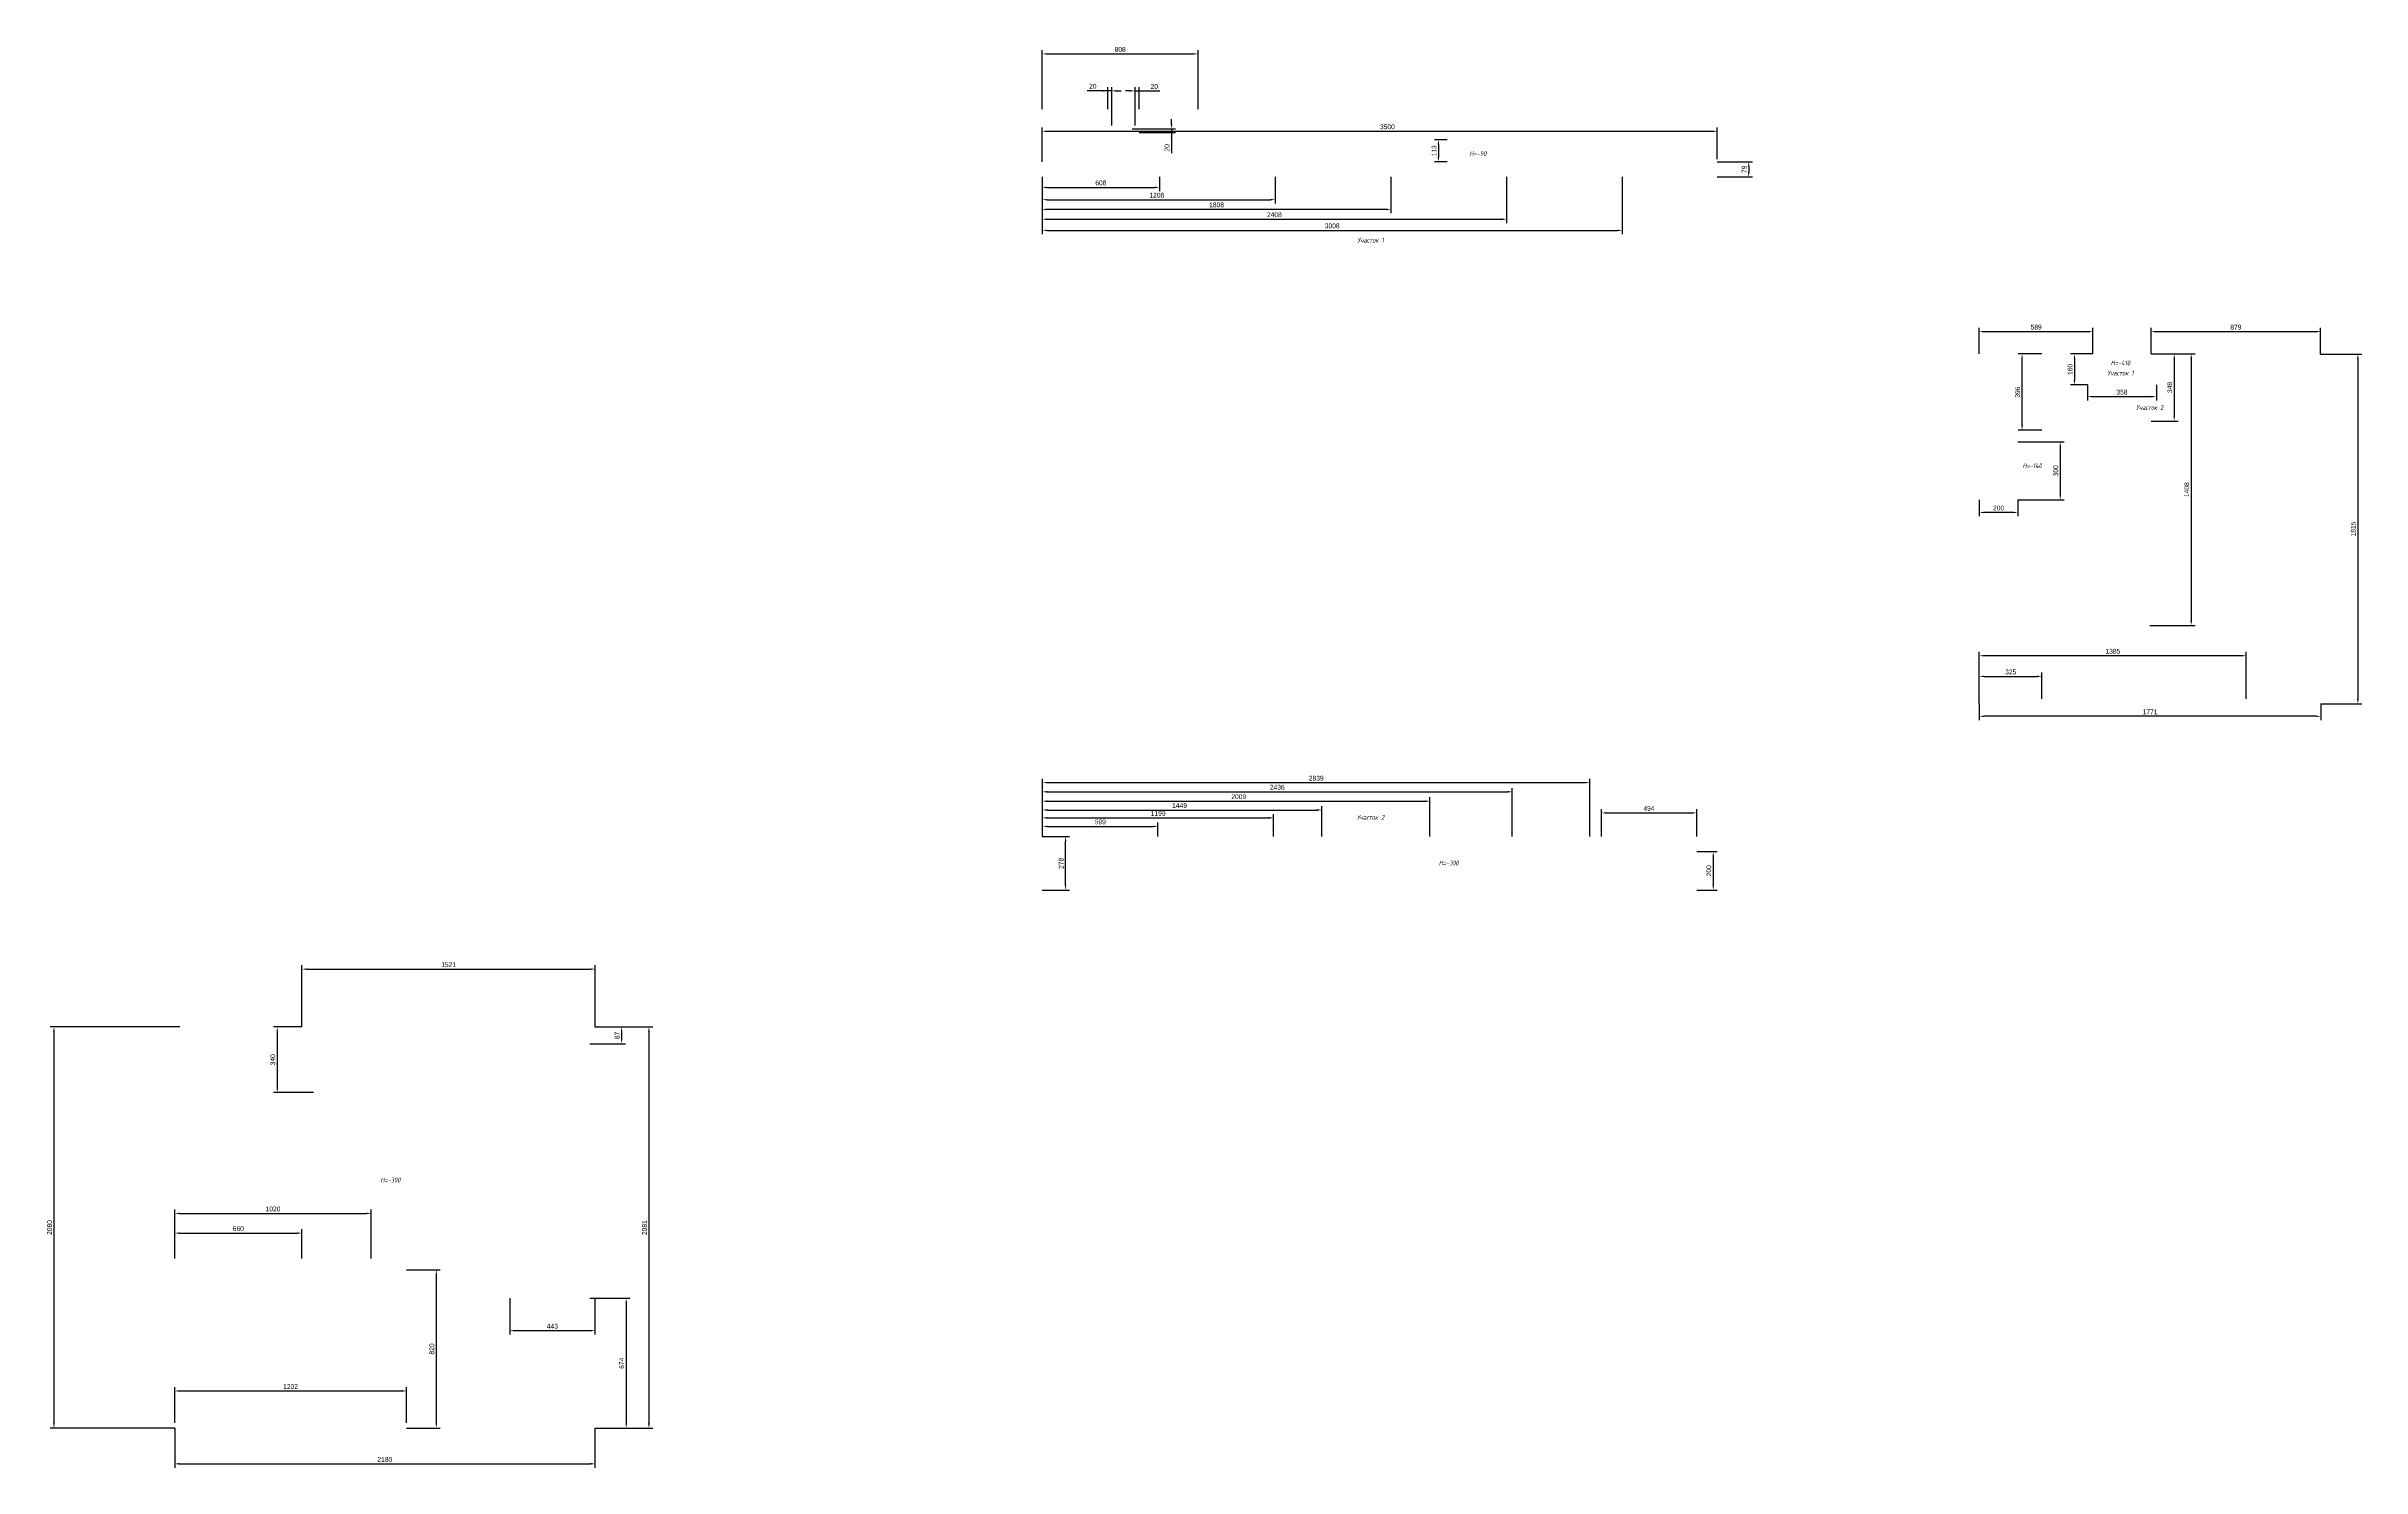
# Model space of a CAD drawing. Header units: millimetres. Extents: x -49629 to 4253, y -24660 to -10989.
# Drawn here: x -49629 to -37619, y -19876 to -12505 of the extents above; entities that cross this region are included whole.
import ezdxf
from ezdxf.enums import TextEntityAlignment as Align

# ---------------------------------------------------------------- set-up
doc = ezdxf.new("R2010")
doc.units = ezdxf.units.MM
doc.header["$PDMODE"] = 34
doc.header["$PDSIZE"] = 50
doc.layers.add('08 Размеры', color=7, linetype='Continuous')
doc.styles.get("Standard").update_dxf_attribs({"font": 'Ubuntu-R.ttf'})
doc.styles.add('ГОСТ-ISOCPEUR', font='isocpeui.ttf', dxfattribs={"width": 0.8})
doc.dimstyles.new('ISO-25', dxfattribs={"dimtxt": 2.5, "dimasz": 2.5, "dimexe": 1.25, "dimexo": 0.625, "dimtad": 1, "dimtxsty": 'Standard', "dimcen": 2.5, "dimadec": 0, "dimazin": 0, "dimtfac": 1, "dimtmove": 0, "dimatfit": 3, "dimfxl": 1, "dimarcsym": 0})

# ---------------------------------------------------------------- blocks, each defined once
blk = doc.blocks.new('*D618')
at = {"layer": '08 Размеры', "color": 0, "lineweight": -2}
for p, q in [((-48936, -17590), (-49609, -17590)), ((-49589, -17615), (-49589, -19645)), ((-48963, -19670), (-49609, -19670))]:
    blk.add_line(p, q, dxfattribs=at)
at = {"layer": '08 Размеры', "color": 0}
for points in [[(-49585, -17615), (-49594, -17615), (-49589, -17590)], [(-49594, -19645), (-49585, -19645), (-49589, -19670)]]:
    blk.add_solid(points, dxfattribs=at)
at = {"layer": 'Defpoints', "color": 0}
for p in [(-48936, -17590), (-49589, -19670), (-48963, -19670)]:
    blk.add_point(p, dxfattribs=at)
at = {"layer": '08 Размеры', "color": 0, "insert": (-49612, -18630), "char_height": 25, "attachment_point": 5, "rotation": 90}
blk.add_mtext('2080', dxfattribs=at)
blk = doc.blocks.new('*D619')
at = {"layer": '08 Размеры', "color": 0, "lineweight": -2}
for p, q in [((-48963, -19670), (-48963, -19876)), ((-46783, -19670), (-46783, -19876)), ((-48938, -19856), (-46808, -19856))]:
    blk.add_line(p, q, dxfattribs=at)
at = {"layer": '08 Размеры', "color": 0}
for points in [[(-48938, -19851), (-48938, -19860), (-48963, -19856)], [(-46808, -19860), (-46808, -19851), (-46783, -19856)]]:
    blk.add_solid(points, dxfattribs=at)
at = {"layer": 'Defpoints', "color": 0}
for p in [(-48963, -19670), (-46783, -19670), (-46783, -19856)]:
    blk.add_point(p, dxfattribs=at)
at = {"layer": '08 Размеры', "color": 0, "insert": (-47873, -19833), "char_height": 25, "attachment_point": 5}
blk.add_mtext('2180', dxfattribs=at)
blk = doc.blocks.new('*D620')
at = {"layer": '08 Размеры', "color": 0, "lineweight": -2}
for p, q in [((-46783, -17590), (-46483, -17590)), ((-46503, -17615), (-46503, -19646)), ((-46783, -19671), (-46483, -19671))]:
    blk.add_line(p, q, dxfattribs=at)
at = {"layer": '08 Размеры', "color": 0}
for points in [[(-46499, -17615), (-46508, -17615), (-46503, -17590)], [(-46508, -19646), (-46499, -19646), (-46503, -19671)]]:
    blk.add_solid(points, dxfattribs=at)
at = {"layer": 'Defpoints', "color": 0}
for p in [(-46783, -17590), (-46783, -19671), (-46503, -19671)]:
    blk.add_point(p, dxfattribs=at)
at = {"layer": '08 Размеры', "color": 0, "insert": (-46526, -18631), "char_height": 25, "attachment_point": 5, "rotation": 90}
blk.add_mtext('2081', dxfattribs=at)
blk = doc.blocks.new('*D621')
at = {"layer": '08 Размеры', "color": 0, "lineweight": -2}
for p, q in [((-48303, -17590), (-48303, -17270)), ((-48278, -17290), (-46807, -17290)), ((-46782, -17590), (-46782, -17270))]:
    blk.add_line(p, q, dxfattribs=at)
at = {"layer": '08 Размеры', "color": 0}
for points in [[(-48278, -17286), (-48278, -17294), (-48303, -17290)], [(-46807, -17294), (-46807, -17286), (-46782, -17290)]]:
    blk.add_solid(points, dxfattribs=at)
at = {"layer": 'Defpoints', "color": 0}
for p in [(-46782, -17290), (-48303, -17590), (-46782, -17590)]:
    blk.add_point(p, dxfattribs=at)
at = {"layer": '08 Размеры', "color": 0, "insert": (-47542, -17267), "char_height": 25, "attachment_point": 5}
blk.add_mtext('1521', dxfattribs=at)
blk = doc.blocks.new('*D625')
at = {"layer": '08 Размеры', "color": 0, "lineweight": -2}
for p, q in [((-48963, -19643), (-48963, -19458)), ((-47786, -19478), (-48938, -19478)), ((-47761, -19643), (-47761, -19458))]:
    blk.add_line(p, q, dxfattribs=at)
at = {"layer": '08 Размеры', "color": 0}
for points in [[(-48938, -19473), (-48938, -19482), (-48963, -19478)], [(-47786, -19482), (-47786, -19473), (-47761, -19478)]]:
    blk.add_solid(points, dxfattribs=at)
at = {"layer": 'Defpoints', "color": 0}
for p in [(-48963, -19478), (-48963, -19643), (-47761, -19643)]:
    blk.add_point(p, dxfattribs=at)
at = {"layer": '08 Размеры', "color": 0, "insert": (-48362, -19455), "char_height": 25, "attachment_point": 5}
blk.add_mtext('1202', dxfattribs=at)
blk = doc.blocks.new('*D626')
at = {"layer": '08 Размеры', "color": 0, "lineweight": -2}
for p, q in [((-47761, -18850), (-47586, -18850)), ((-47606, -18875), (-47606, -19645)), ((-47761, -19670), (-47586, -19670))]:
    blk.add_line(p, q, dxfattribs=at)
at = {"layer": '08 Размеры', "color": 0}
for points in [[(-47602, -18875), (-47610, -18875), (-47606, -18850)], [(-47610, -19645), (-47602, -19645), (-47606, -19670)]]:
    blk.add_solid(points, dxfattribs=at)
at = {"layer": 'Defpoints', "color": 0}
for p in [(-47761, -18850), (-47761, -19670), (-47606, -19670)]:
    blk.add_point(p, dxfattribs=at)
at = {"layer": '08 Размеры', "color": 0, "insert": (-47629, -19260), "char_height": 25, "attachment_point": 5, "rotation": 90}
blk.add_mtext('820', dxfattribs=at)
blk = doc.blocks.new('*D627')
at = {"layer": '08 Размеры', "color": 0, "lineweight": -2}
for p, q in [((-48963, -18790), (-48963, -18639)), ((-48938, -18659), (-48328, -18659)), ((-48303, -18790), (-48303, -18639))]:
    blk.add_line(p, q, dxfattribs=at)
at = {"layer": '08 Размеры', "color": 0}
for points in [[(-48938, -18655), (-48938, -18663), (-48963, -18659)], [(-48328, -18663), (-48328, -18655), (-48303, -18659)]]:
    blk.add_solid(points, dxfattribs=at)
at = {"layer": 'Defpoints', "color": 0}
for p in [(-48303, -18659), (-48963, -18790), (-48303, -18790)]:
    blk.add_point(p, dxfattribs=at)
at = {"layer": '08 Размеры', "color": 0, "insert": (-48633, -18636), "char_height": 25, "attachment_point": 5}
blk.add_mtext('660', dxfattribs=at)
blk = doc.blocks.new('*D628')
at = {"layer": '08 Размеры', "color": 0, "lineweight": -2}
for p, q in [((-48963, -18790), (-48963, -18537)), ((-48938, -18557), (-47968, -18557)), ((-47943, -18790), (-47943, -18537))]:
    blk.add_line(p, q, dxfattribs=at)
at = {"layer": '08 Размеры', "color": 0}
for points in [[(-48938, -18553), (-48938, -18561), (-48963, -18557)], [(-47968, -18561), (-47968, -18553), (-47943, -18557)]]:
    blk.add_solid(points, dxfattribs=at)
at = {"layer": 'Defpoints', "color": 0}
for p in [(-47943, -18557), (-48963, -18790), (-47943, -18790)]:
    blk.add_point(p, dxfattribs=at)
at = {"layer": '08 Размеры', "color": 0, "insert": (-48453, -18534), "char_height": 25, "attachment_point": 5}
blk.add_mtext('1020', dxfattribs=at)
blk = doc.blocks.new('*D629')
at = {"layer": '08 Размеры', "color": 0, "lineweight": -2}
for p, q in [((-48303, -17590), (-48451, -17590)), ((-48431, -17615), (-48431, -17905)), ((-48243, -17930), (-48451, -17930))]:
    blk.add_line(p, q, dxfattribs=at)
at = {"layer": '08 Размеры', "color": 0}
for points in [[(-48427, -17615), (-48435, -17615), (-48431, -17590)], [(-48435, -17905), (-48427, -17905), (-48431, -17930)]]:
    blk.add_solid(points, dxfattribs=at)
at = {"layer": 'Defpoints', "color": 0}
for p in [(-48303, -17590), (-48431, -17930), (-48243, -17930)]:
    blk.add_point(p, dxfattribs=at)
at = {"layer": '08 Размеры', "color": 0, "insert": (-48454, -17760), "char_height": 25, "attachment_point": 5, "rotation": 90}
blk.add_mtext('340', dxfattribs=at)
blk = doc.blocks.new('*D630')
at = {"layer": '08 Размеры', "color": 0, "lineweight": -2}
for p, q in [((-47225, -18997), (-47225, -19185)), ((-46783, -18997), (-46783, -19185)), ((-47200, -19165), (-46808, -19165))]:
    blk.add_line(p, q, dxfattribs=at)
at = {"layer": '08 Размеры', "color": 0}
for points in [[(-47200, -19161), (-47200, -19169), (-47225, -19165)], [(-46808, -19169), (-46808, -19161), (-46783, -19165)]]:
    blk.add_solid(points, dxfattribs=at)
at = {"layer": 'Defpoints', "color": 0}
for p in [(-47225, -18997), (-46783, -18997), (-46783, -19165)]:
    blk.add_point(p, dxfattribs=at)
at = {"layer": '08 Размеры', "color": 0, "insert": (-47004, -19142), "char_height": 25, "attachment_point": 5}
blk.add_mtext('443', dxfattribs=at)
blk = doc.blocks.new('*D631')
at = {"layer": '08 Размеры', "color": 0, "lineweight": -2}
for p, q in [((-46810, -18997), (-46601, -18997)), ((-46621, -19022), (-46621, -19646)), ((-46783, -19671), (-46601, -19671))]:
    blk.add_line(p, q, dxfattribs=at)
at = {"layer": '08 Размеры', "color": 0}
for points in [[(-46617, -19022), (-46625, -19022), (-46621, -18997)], [(-46625, -19646), (-46617, -19646), (-46621, -19671)]]:
    blk.add_solid(points, dxfattribs=at)
at = {"layer": 'Defpoints', "color": 0}
for p in [(-46810, -18997), (-46783, -19671), (-46621, -19671)]:
    blk.add_point(p, dxfattribs=at)
at = {"layer": '08 Размеры', "color": 0, "insert": (-46644, -19334), "char_height": 25, "attachment_point": 5, "rotation": 90}
blk.add_mtext('674', dxfattribs=at)
blk = doc.blocks.new('*D632')
at = {"layer": '08 Размеры', "color": 0, "lineweight": -2}
for p, q in [((-46783, -17590), (-46625, -17590)), ((-46645, -17615), (-46645, -17652)), ((-46810, -17677), (-46625, -17677))]:
    blk.add_line(p, q, dxfattribs=at)
at = {"layer": '08 Размеры', "color": 0}
for points in [[(-46641, -17615), (-46649, -17615), (-46645, -17590)], [(-46649, -17652), (-46641, -17652), (-46645, -17677)]]:
    blk.add_solid(points, dxfattribs=at)
at = {"layer": 'Defpoints', "color": 0}
for p in [(-46783, -17590), (-46810, -17677), (-46645, -17677)]:
    blk.add_point(p, dxfattribs=at)
at = {"layer": '08 Размеры', "color": 0, "insert": (-46668, -17634), "char_height": 25, "attachment_point": 5, "rotation": 90}
blk.add_mtext('87', dxfattribs=at)
blk = doc.blocks.new('*D734')
at = {"layer": '08 Размеры', "color": 0, "lineweight": -2}
for p, q in [((-44463, -13103), (-44463, -12925)), ((-44438, -12945), (-40988, -12945)), ((-40963, -13090), (-40963, -12925))]:
    blk.add_line(p, q, dxfattribs=at)
at = {"layer": '08 Размеры', "color": 0}
for points in [[(-44438, -12941), (-44438, -12950), (-44463, -12945)], [(-40988, -12950), (-40988, -12941), (-40963, -12945)]]:
    blk.add_solid(points, dxfattribs=at)
at = {"layer": 'Defpoints', "color": 0}
for p in [(-40963, -12945), (-44463, -13103), (-40963, -13090)]:
    blk.add_point(p, dxfattribs=at)
at = {"layer": '08 Размеры', "color": 0, "insert": (-42673, -12922), "char_height": 25, "attachment_point": 5}
blk.add_mtext('3500', dxfattribs=at)
blk = doc.blocks.new('*D735')
at = {"layer": '08 Размеры', "color": 0, "lineweight": -2}
for p, q in [((-42363, -12990), (-42428, -12990)), ((-42408, -13015), (-42408, -13078)), ((-42363, -13103), (-42428, -13103))]:
    blk.add_line(p, q, dxfattribs=at)
at = {"layer": '08 Размеры', "color": 0}
for points in [[(-42404, -13015), (-42413, -13015), (-42408, -12990)], [(-42413, -13078), (-42404, -13078), (-42408, -13103)]]:
    blk.add_solid(points, dxfattribs=at)
at = {"layer": 'Defpoints', "color": 0}
for p in [(-42363, -12990), (-42408, -13103), (-42363, -13103)]:
    blk.add_point(p, dxfattribs=at)
at = {"layer": '08 Размеры', "color": 0, "insert": (-42431, -13047), "char_height": 25, "attachment_point": 5, "rotation": 90}
blk.add_mtext('113', dxfattribs=at)
blk = doc.blocks.new('*D736')
at = {"layer": '08 Размеры', "color": 0, "lineweight": -2}
for p, q in [((-40963, -13103), (-40779, -13103)), ((-40963, -13182), (-40779, -13182)), ((-40799, -13128), (-40799, -13157))]:
    blk.add_line(p, q, dxfattribs=at)
at = {"layer": '08 Размеры', "color": 0}
for points in [[(-40795, -13128), (-40803, -13128), (-40799, -13103)], [(-40803, -13157), (-40795, -13157), (-40799, -13182)]]:
    blk.add_solid(points, dxfattribs=at)
at = {"layer": 'Defpoints', "color": 0}
for p in [(-40963, -13103), (-40963, -13182), (-40799, -13182)]:
    blk.add_point(p, dxfattribs=at)
at = {"layer": '08 Размеры', "color": 0, "insert": (-40822, -13142), "char_height": 25, "attachment_point": 5, "rotation": 90}
blk.add_mtext('79', dxfattribs=at)
blk = doc.blocks.new('*D737')
at = {"layer": '08 Размеры', "color": 0, "lineweight": -2}
for p, q in [((-44463, -13182), (-44463, -13256)), ((-43855, -13182), (-43855, -13256)), ((-44438, -13236), (-43880, -13236))]:
    blk.add_line(p, q, dxfattribs=at)
at = {"layer": '08 Размеры', "color": 0}
for points in [[(-44438, -13232), (-44438, -13241), (-44463, -13236)], [(-43880, -13241), (-43880, -13232), (-43855, -13236)]]:
    blk.add_solid(points, dxfattribs=at)
at = {"layer": 'Defpoints', "color": 0}
for p in [(-44463, -13182), (-43855, -13182), (-43855, -13236)]:
    blk.add_point(p, dxfattribs=at)
at = {"layer": '08 Размеры', "color": 0, "insert": (-44159, -13213), "char_height": 25, "attachment_point": 5}
blk.add_mtext('608', dxfattribs=at)
blk = doc.blocks.new('*D738')
at = {"layer": '08 Размеры', "color": 0, "lineweight": -2}
for p, q in [((-44463, -13182), (-44463, -13320)), ((-43255, -13182), (-43255, -13320)), ((-44438, -13300), (-43280, -13300))]:
    blk.add_line(p, q, dxfattribs=at)
at = {"layer": '08 Размеры', "color": 0}
for points in [[(-44438, -13296), (-44438, -13304), (-44463, -13300)], [(-43280, -13304), (-43280, -13296), (-43255, -13300)]]:
    blk.add_solid(points, dxfattribs=at)
at = {"layer": 'Defpoints', "color": 0}
for p in [(-44463, -13182), (-43255, -13182), (-43255, -13300)]:
    blk.add_point(p, dxfattribs=at)
at = {"layer": '08 Размеры', "color": 0, "insert": (-43869, -13277), "char_height": 25, "attachment_point": 5}
blk.add_mtext('1208', dxfattribs=at)
blk = doc.blocks.new('*D739')
at = {"layer": '08 Размеры', "color": 0, "lineweight": -2}
for p, q in [((-44463, -13182), (-44463, -13370)), ((-42655, -13182), (-42655, -13370)), ((-44438, -13350), (-42680, -13350))]:
    blk.add_line(p, q, dxfattribs=at)
at = {"layer": '08 Размеры', "color": 0}
for points in [[(-44438, -13346), (-44438, -13355), (-44463, -13350)], [(-42680, -13355), (-42680, -13346), (-42655, -13350)]]:
    blk.add_solid(points, dxfattribs=at)
at = {"layer": 'Defpoints', "color": 0}
for p in [(-44463, -13182), (-42655, -13182), (-42655, -13350)]:
    blk.add_point(p, dxfattribs=at)
at = {"layer": '08 Размеры', "color": 0, "insert": (-43559, -13327), "char_height": 25, "attachment_point": 5}
blk.add_mtext('1808', dxfattribs=at)
blk = doc.blocks.new('*D740')
at = {"layer": '08 Размеры', "color": 0, "lineweight": -2}
for p, q in [((-44463, -13182), (-44463, -13421)), ((-42055, -13182), (-42055, -13421)), ((-44438, -13401), (-42080, -13401))]:
    blk.add_line(p, q, dxfattribs=at)
at = {"layer": '08 Размеры', "color": 0}
for points in [[(-44438, -13397), (-44438, -13406), (-44463, -13401)], [(-42080, -13406), (-42080, -13397), (-42055, -13401)]]:
    blk.add_solid(points, dxfattribs=at)
at = {"layer": 'Defpoints', "color": 0}
for p in [(-44463, -13182), (-42055, -13182), (-42055, -13401)]:
    blk.add_point(p, dxfattribs=at)
at = {"layer": '08 Размеры', "color": 0, "insert": (-43259, -13378), "char_height": 25, "attachment_point": 5}
blk.add_mtext('2408', dxfattribs=at)
blk = doc.blocks.new('*D741')
at = {"layer": '08 Размеры', "color": 0, "lineweight": -2}
for p, q in [((-44463, -13182), (-44463, -13479)), ((-41455, -13182), (-41455, -13479)), ((-44438, -13459), (-41480, -13459))]:
    blk.add_line(p, q, dxfattribs=at)
at = {"layer": '08 Размеры', "color": 0}
for points in [[(-44438, -13455), (-44438, -13463), (-44463, -13459)], [(-41480, -13463), (-41480, -13455), (-41455, -13459)]]:
    blk.add_solid(points, dxfattribs=at)
at = {"layer": 'Defpoints', "color": 0}
for p in [(-44463, -13182), (-41455, -13182), (-41455, -13459)]:
    blk.add_point(p, dxfattribs=at)
at = {"layer": '08 Размеры', "color": 0, "insert": (-42959, -13436), "char_height": 25, "attachment_point": 5}
blk.add_mtext('3008', dxfattribs=at)
blk = doc.blocks.new('*D742')
at = {"layer": '08 Размеры', "color": 0, "lineweight": -2}
for p, q in [((-44463, -16603), (-44322, -16603)), ((-44342, -16855), (-44342, -16628)), ((-44463, -16880), (-44322, -16880))]:
    blk.add_line(p, q, dxfattribs=at)
at = {"layer": '08 Размеры', "color": 0}
for points in [[(-44338, -16628), (-44346, -16628), (-44342, -16603)], [(-44346, -16855), (-44338, -16855), (-44342, -16880)]]:
    blk.add_solid(points, dxfattribs=at)
at = {"layer": 'Defpoints', "color": 0}
for p in [(-44463, -16603), (-44342, -16603), (-44463, -16880)]:
    blk.add_point(p, dxfattribs=at)
at = {"layer": '08 Размеры', "color": 0, "insert": (-44365, -16742), "char_height": 25, "attachment_point": 5, "rotation": 90}
blk.add_mtext('278', dxfattribs=at)
blk = doc.blocks.new('*D743')
at = {"layer": '08 Размеры', "color": 0, "lineweight": -2}
for p, q in [((-44462, -16603), (-44462, -16530)), ((-44437, -16550), (-43888, -16550)), ((-43863, -16603), (-43863, -16530))]:
    blk.add_line(p, q, dxfattribs=at)
at = {"layer": '08 Размеры', "color": 0}
for points in [[(-44437, -16546), (-44437, -16554), (-44462, -16550)], [(-43888, -16554), (-43888, -16546), (-43863, -16550)]]:
    blk.add_solid(points, dxfattribs=at)
at = {"layer": 'Defpoints', "color": 0}
for p in [(-43863, -16550), (-44462, -16603), (-43863, -16603)]:
    blk.add_point(p, dxfattribs=at)
at = {"layer": '08 Размеры', "color": 0, "insert": (-44162, -16527), "char_height": 25, "attachment_point": 5}
blk.add_mtext('599', dxfattribs=at)
blk = doc.blocks.new('*D744')
at = {"layer": '08 Размеры', "color": 0, "lineweight": -2}
for p, q in [((-44462, -16603), (-44462, -16486)), ((-44437, -16506), (-43288, -16506)), ((-43263, -16603), (-43263, -16486))]:
    blk.add_line(p, q, dxfattribs=at)
at = {"layer": '08 Размеры', "color": 0}
for points in [[(-44437, -16501), (-44437, -16510), (-44462, -16506)], [(-43288, -16510), (-43288, -16501), (-43263, -16506)]]:
    blk.add_solid(points, dxfattribs=at)
at = {"layer": 'Defpoints', "color": 0}
for p in [(-43263, -16506), (-44462, -16603), (-43263, -16603)]:
    blk.add_point(p, dxfattribs=at)
at = {"layer": '08 Размеры', "color": 0, "insert": (-43862, -16483), "char_height": 25, "attachment_point": 5}
blk.add_mtext('1199', dxfattribs=at)
blk = doc.blocks.new('*D745')
at = {"layer": '08 Размеры', "color": 0, "lineweight": -2}
for p, q in [((-44462, -16603), (-44462, -16445)), ((-43013, -16603), (-43013, -16445)), ((-44437, -16465), (-43038, -16465))]:
    blk.add_line(p, q, dxfattribs=at)
at = {"layer": '08 Размеры', "color": 0}
for points in [[(-44437, -16460), (-44437, -16469), (-44462, -16465)], [(-43038, -16469), (-43038, -16460), (-43013, -16465)]]:
    blk.add_solid(points, dxfattribs=at)
at = {"layer": 'Defpoints', "color": 0}
for p in [(-43013, -16465), (-44462, -16603), (-43013, -16603)]:
    blk.add_point(p, dxfattribs=at)
at = {"layer": '08 Размеры', "color": 0, "insert": (-43751, -16442), "char_height": 25, "attachment_point": 5}
blk.add_mtext('1449', dxfattribs=at)
blk = doc.blocks.new('*D746')
at = {"layer": '08 Размеры', "color": 0, "lineweight": -2}
for p, q in [((-44462, -16603), (-44462, -16399)), ((-44437, -16419), (-42478, -16419)), ((-42453, -16603), (-42453, -16399))]:
    blk.add_line(p, q, dxfattribs=at)
at = {"layer": '08 Размеры', "color": 0}
for points in [[(-44437, -16415), (-44437, -16424), (-44462, -16419)], [(-42478, -16424), (-42478, -16415), (-42453, -16419)]]:
    blk.add_solid(points, dxfattribs=at)
at = {"layer": 'Defpoints', "color": 0}
for p in [(-42453, -16419), (-44462, -16603), (-42453, -16603)]:
    blk.add_point(p, dxfattribs=at)
at = {"layer": '08 Размеры', "color": 0, "insert": (-43444, -16396), "char_height": 25, "attachment_point": 5}
blk.add_mtext('2009', dxfattribs=at)
blk = doc.blocks.new('*D747')
at = {"layer": '08 Размеры', "color": 0, "lineweight": -2}
for p, q in [((-44462, -16603), (-44462, -16351)), ((-44437, -16371), (-42051, -16371)), ((-42026, -16603), (-42026, -16351))]:
    blk.add_line(p, q, dxfattribs=at)
at = {"layer": '08 Размеры', "color": 0}
for points in [[(-44437, -16366), (-44437, -16375), (-44462, -16371)], [(-42051, -16375), (-42051, -16366), (-42026, -16371)]]:
    blk.add_solid(points, dxfattribs=at)
at = {"layer": 'Defpoints', "color": 0}
for p in [(-42026, -16371), (-44462, -16603), (-42026, -16603)]:
    blk.add_point(p, dxfattribs=at)
at = {"layer": '08 Размеры', "color": 0, "insert": (-43244, -16347), "char_height": 25, "attachment_point": 5}
blk.add_mtext('2436', dxfattribs=at)
blk = doc.blocks.new('*D748')
at = {"layer": '08 Размеры', "color": 0, "lineweight": -2}
for p, q in [((-44462, -16603), (-44462, -16303)), ((-44437, -16323), (-41648, -16323)), ((-41623, -16603), (-41623, -16303))]:
    blk.add_line(p, q, dxfattribs=at)
at = {"layer": '08 Размеры', "color": 0}
for points in [[(-44437, -16319), (-44437, -16327), (-44462, -16323)], [(-41648, -16327), (-41648, -16319), (-41623, -16323)]]:
    blk.add_solid(points, dxfattribs=at)
at = {"layer": 'Defpoints', "color": 0}
for p in [(-41623, -16323), (-44462, -16603), (-41623, -16603)]:
    blk.add_point(p, dxfattribs=at)
at = {"layer": '08 Размеры', "color": 0, "insert": (-43042, -16300), "char_height": 25, "attachment_point": 5}
blk.add_mtext('2839', dxfattribs=at)
blk = doc.blocks.new('*D773')
at = {"layer": '08 Размеры', "color": 0, "lineweight": -2}
for p, q in [((-39603, -14100), (-39603, -13964)), ((-39578, -13984), (-39039, -13984)), ((-39014, -14100), (-39014, -13964))]:
    blk.add_line(p, q, dxfattribs=at)
at = {"layer": '08 Размеры', "color": 0}
for points in [[(-39578, -13980), (-39578, -13989), (-39603, -13984)], [(-39039, -13989), (-39039, -13980), (-39014, -13984)]]:
    blk.add_solid(points, dxfattribs=at)
at = {"layer": 'Defpoints', "color": 0}
for p in [(-39014, -13984), (-39603, -14100), (-39014, -14100)]:
    blk.add_point(p, dxfattribs=at)
at = {"layer": '08 Размеры', "color": 0, "insert": (-39308, -13961), "char_height": 25, "attachment_point": 5}
blk.add_mtext('589', dxfattribs=at)
blk = doc.blocks.new('*D774')
at = {"layer": '08 Размеры', "color": 0, "lineweight": -2}
for p, q in [((-39014, -14100), (-39129, -14100)), ((-39109, -14125), (-39109, -14235)), ((-39041, -14260), (-39129, -14260))]:
    blk.add_line(p, q, dxfattribs=at)
at = {"layer": '08 Размеры', "color": 0}
for points in [[(-39105, -14125), (-39113, -14125), (-39109, -14100)], [(-39113, -14235), (-39105, -14235), (-39109, -14260)]]:
    blk.add_solid(points, dxfattribs=at)
at = {"layer": 'Defpoints', "color": 0}
for p in [(-39014, -14100), (-39109, -14260), (-39041, -14260)]:
    blk.add_point(p, dxfattribs=at)
at = {"layer": '08 Размеры', "color": 0, "insert": (-39132, -14180), "char_height": 25, "attachment_point": 5, "rotation": 90}
blk.add_mtext('160', dxfattribs=at)
blk = doc.blocks.new('*D775')
at = {"layer": '08 Размеры', "color": 0, "lineweight": -2}
for p, q in [((-39042, -14260), (-39042, -14341)), ((-38684, -14260), (-38684, -14341)), ((-39017, -14321), (-38709, -14321))]:
    blk.add_line(p, q, dxfattribs=at)
at = {"layer": '08 Размеры', "color": 0}
for points in [[(-39017, -14317), (-39017, -14325), (-39042, -14321)], [(-38709, -14325), (-38709, -14317), (-38684, -14321)]]:
    blk.add_solid(points, dxfattribs=at)
at = {"layer": 'Defpoints', "color": 0}
for p in [(-39042, -14260), (-38684, -14260), (-38684, -14321)]:
    blk.add_point(p, dxfattribs=at)
at = {"layer": '08 Размеры', "color": 0, "insert": (-38863, -14298), "char_height": 25, "attachment_point": 5}
blk.add_mtext('358', dxfattribs=at)
blk = doc.blocks.new('*D776')
at = {"layer": '08 Размеры', "color": 0, "lineweight": -2}
for p, q in [((-38711, -14100), (-38711, -13964)), ((-38686, -13984), (-37858, -13984)), ((-37833, -14101), (-37833, -13964))]:
    blk.add_line(p, q, dxfattribs=at)
at = {"layer": '08 Размеры', "color": 0}
for points in [[(-38686, -13980), (-38686, -13989), (-38711, -13984)], [(-37858, -13989), (-37858, -13980), (-37833, -13984)]]:
    blk.add_solid(points, dxfattribs=at)
at = {"layer": 'Defpoints', "color": 0}
for p in [(-37833, -13984), (-38711, -14100), (-37833, -14101)]:
    blk.add_point(p, dxfattribs=at)
at = {"layer": '08 Размеры', "color": 0, "insert": (-38272, -13961), "char_height": 25, "attachment_point": 5}
blk.add_mtext('879', dxfattribs=at)
blk = doc.blocks.new('*D777')
at = {"layer": '08 Размеры', "color": 0, "lineweight": -2}
for p, q in [((-37833, -14101), (-37619, -14101)), ((-37639, -14126), (-37639, -15890)), ((-37833, -15915), (-37619, -15915))]:
    blk.add_line(p, q, dxfattribs=at)
at = {"layer": '08 Размеры', "color": 0}
for points in [[(-37635, -14126), (-37644, -14126), (-37639, -14101)], [(-37644, -15890), (-37635, -15890), (-37639, -15915)]]:
    blk.add_solid(points, dxfattribs=at)
at = {"layer": 'Defpoints', "color": 0}
for p in [(-37833, -14101), (-37833, -15915), (-37639, -15915)]:
    blk.add_point(p, dxfattribs=at)
at = {"layer": '08 Размеры', "color": 0, "insert": (-37663, -15008), "char_height": 25, "attachment_point": 5, "rotation": 90}
blk.add_mtext('1815', dxfattribs=at)
blk = doc.blocks.new('*D778')
at = {"layer": '08 Размеры', "color": 0, "lineweight": -2}
for p, q in [((-39603, -15915), (-39603, -15999)), ((-37832, -15915), (-37832, -15999)), ((-37857, -15979), (-39578, -15979))]:
    blk.add_line(p, q, dxfattribs=at)
at = {"layer": '08 Размеры', "color": 0}
for points in [[(-39578, -15975), (-39578, -15983), (-39603, -15979)], [(-37857, -15983), (-37857, -15975), (-37832, -15979)]]:
    blk.add_solid(points, dxfattribs=at)
at = {"layer": 'Defpoints', "color": 0}
for p in [(-39603, -15915), (-37832, -15915), (-39603, -15979)]:
    blk.add_point(p, dxfattribs=at)
at = {"layer": '08 Размеры', "color": 0, "insert": (-38717, -15956), "char_height": 25, "attachment_point": 5}
blk.add_mtext('1771', dxfattribs=at)
blk = doc.blocks.new('*D779')
at = {"layer": '08 Размеры', "color": 0, "lineweight": -2}
for p, q in [((-39603, -15915), (-39603, -15752)), ((-39578, -15772), (-39303, -15772)), ((-39278, -15888), (-39278, -15752))]:
    blk.add_line(p, q, dxfattribs=at)
at = {"layer": '08 Размеры', "color": 0}
for points in [[(-39578, -15768), (-39578, -15776), (-39603, -15772)], [(-39303, -15776), (-39303, -15768), (-39278, -15772)]]:
    blk.add_solid(points, dxfattribs=at)
at = {"layer": 'Defpoints', "color": 0}
for p in [(-39278, -15772), (-39603, -15915), (-39278, -15888)]:
    blk.add_point(p, dxfattribs=at)
at = {"layer": '08 Размеры', "color": 0, "insert": (-39440, -15749), "char_height": 25, "attachment_point": 5}
blk.add_mtext('325', dxfattribs=at)
blk = doc.blocks.new('*D780')
at = {"layer": '08 Размеры', "color": 0, "lineweight": -2}
for p, q in [((-39603, -15915), (-39603, -15645)), ((-38243, -15665), (-39578, -15665)), ((-38218, -15888), (-38218, -15645))]:
    blk.add_line(p, q, dxfattribs=at)
at = {"layer": '08 Размеры', "color": 0}
for points in [[(-39578, -15661), (-39578, -15669), (-39603, -15665)], [(-38243, -15669), (-38243, -15661), (-38218, -15665)]]:
    blk.add_solid(points, dxfattribs=at)
at = {"layer": 'Defpoints', "color": 0}
for p in [(-39603, -15665), (-39603, -15915), (-38218, -15888)]:
    blk.add_point(p, dxfattribs=at)
at = {"layer": '08 Размеры', "color": 0, "insert": (-38910, -15642), "char_height": 25, "attachment_point": 5}
blk.add_mtext('1385', dxfattribs=at)
blk = doc.blocks.new('*D781')
at = {"layer": '08 Размеры', "color": 0, "lineweight": -2}
for p, q in [((-38711, -14100), (-38572, -14100)), ((-38592, -14125), (-38592, -14423)), ((-38711, -14448), (-38572, -14448))]:
    blk.add_line(p, q, dxfattribs=at)
at = {"layer": '08 Размеры', "color": 0}
for points in [[(-38588, -14125), (-38596, -14125), (-38592, -14100)], [(-38596, -14423), (-38588, -14423), (-38592, -14448)]]:
    blk.add_solid(points, dxfattribs=at)
at = {"layer": 'Defpoints', "color": 0}
for p in [(-38711, -14100), (-38711, -14448), (-38592, -14448)]:
    blk.add_point(p, dxfattribs=at)
at = {"layer": '08 Размеры', "color": 0, "insert": (-38615, -14274), "char_height": 25, "attachment_point": 5, "rotation": 90}
blk.add_mtext('348', dxfattribs=at)
blk = doc.blocks.new('*D782')
at = {"layer": '08 Размеры', "color": 0, "lineweight": -2}
for p, q in [((-38711, -14100), (-38484, -14100)), ((-38504, -14125), (-38504, -15483)), ((-38718, -15508), (-38484, -15508))]:
    blk.add_line(p, q, dxfattribs=at)
at = {"layer": '08 Размеры', "color": 0}
for points in [[(-38499, -14125), (-38508, -14125), (-38504, -14100)], [(-38508, -15483), (-38499, -15483), (-38504, -15508)]]:
    blk.add_solid(points, dxfattribs=at)
at = {"layer": 'Defpoints', "color": 0}
for p in [(-38711, -14100), (-38718, -15508), (-38504, -15508)]:
    blk.add_point(p, dxfattribs=at)
at = {"layer": '08 Размеры', "color": 0, "insert": (-38527, -14804), "char_height": 25, "attachment_point": 5, "rotation": 90}
blk.add_mtext('1408', dxfattribs=at)
blk = doc.blocks.new('*D799')
at = {"layer": '08 Размеры', "color": 0, "lineweight": -2}
for p, q in [((-41068, -16680), (-40963, -16680)), ((-40983, -16705), (-40983, -16855)), ((-41068, -16880), (-40963, -16880))]:
    blk.add_line(p, q, dxfattribs=at)
at = {"layer": '08 Размеры', "color": 0}
for points in [[(-40979, -16705), (-40987, -16705), (-40983, -16680)], [(-40987, -16855), (-40979, -16855), (-40983, -16880)]]:
    blk.add_solid(points, dxfattribs=at)
at = {"layer": 'Defpoints', "color": 0}
for p in [(-41068, -16680), (-41068, -16880), (-40983, -16880)]:
    blk.add_point(p, dxfattribs=at)
at = {"layer": '08 Размеры', "color": 0, "insert": (-41006, -16780), "char_height": 25, "attachment_point": 5, "rotation": 90}
blk.add_mtext('200', dxfattribs=at)
blk = doc.blocks.new('*D800')
at = {"layer": '08 Размеры', "color": 0, "lineweight": -2}
for p, q in [((-44123, -12830), (-44123, -12716)), ((-44103, -12916), (-44103, -12716)), ((-44103, -12736), (-44230, -12736)), ((-44103, -12736), (-44123, -12736)), ((-44078, -12736), (-44053, -12736))]:
    blk.add_line(p, q, dxfattribs=at)
at = {"layer": '08 Размеры', "color": 0}
for points in [[(-44148, -12740), (-44148, -12731), (-44123, -12736)], [(-44078, -12731), (-44078, -12740), (-44103, -12736)]]:
    blk.add_solid(points, dxfattribs=at)
at = {"layer": 'Defpoints', "color": 0}
for p in [(-44123, -12736), (-44123, -12830), (-44103, -12916)]:
    blk.add_point(p, dxfattribs=at)
at = {"layer": '08 Размеры', "color": 0, "insert": (-44201, -12712), "char_height": 25, "attachment_point": 5}
blk.add_mtext('20', dxfattribs=at)
blk = doc.blocks.new('*D801')
at = {"layer": '08 Размеры', "color": 0, "lineweight": -2}
for p, q in [((-43981, -12916), (-43981, -12716)), ((-43961, -12830), (-43961, -12716)), ((-44006, -12736), (-44031, -12736)), ((-43981, -12736), (-43854, -12736)), ((-43981, -12736), (-43961, -12736))]:
    blk.add_line(p, q, dxfattribs=at)
at = {"layer": '08 Размеры', "color": 0}
for points in [[(-44006, -12740), (-44006, -12732), (-43981, -12736)], [(-43936, -12732), (-43936, -12740), (-43961, -12736)]]:
    blk.add_solid(points, dxfattribs=at)
at = {"layer": 'Defpoints', "color": 0}
for p in [(-43961, -12736), (-43961, -12830), (-43981, -12916)]:
    blk.add_point(p, dxfattribs=at)
at = {"layer": '08 Размеры', "color": 0, "insert": (-43882, -12713), "char_height": 25, "attachment_point": 5}
blk.add_mtext('20', dxfattribs=at)
blk = doc.blocks.new('*D802')
at = {"layer": '08 Размеры', "color": 0, "lineweight": -2}
for p, q in [((-43997, -12932), (-43772, -12932)), ((-43961, -12952), (-43772, -12952)), ((-43792, -12907), (-43792, -12882)), ((-43792, -12932), (-43792, -13059)), ((-43792, -12932), (-43792, -12952))]:
    blk.add_line(p, q, dxfattribs=at)
at = {"layer": '08 Размеры', "color": 0}
for points in [[(-43797, -12907), (-43788, -12907), (-43792, -12932)], [(-43788, -12977), (-43797, -12977), (-43792, -12952)]]:
    blk.add_solid(points, dxfattribs=at)
at = {"layer": 'Defpoints', "color": 0}
for p in [(-43997, -12932), (-43961, -12952), (-43792, -12952)]:
    blk.add_point(p, dxfattribs=at)
at = {"layer": '08 Размеры', "color": 0, "insert": (-43816, -13031), "char_height": 25, "attachment_point": 5, "rotation": 90}
blk.add_mtext('20', dxfattribs=at)
blk = doc.blocks.new('*D803')
at = {"layer": '08 Размеры', "color": 0, "lineweight": -2}
for p, q in [((-39278, -14100), (-39401, -14100)), ((-39381, -14471), (-39381, -14125)), ((-39278, -14496), (-39401, -14496))]:
    blk.add_line(p, q, dxfattribs=at)
at = {"layer": '08 Размеры', "color": 0}
for points in [[(-39377, -14125), (-39385, -14125), (-39381, -14100)], [(-39385, -14471), (-39377, -14471), (-39381, -14496)]]:
    blk.add_solid(points, dxfattribs=at)
at = {"layer": 'Defpoints', "color": 0}
for p in [(-39381, -14100), (-39278, -14100), (-39278, -14496)]:
    blk.add_point(p, dxfattribs=at)
at = {"layer": '08 Размеры', "color": 0, "insert": (-39404, -14298), "char_height": 25, "attachment_point": 5, "rotation": 90}
blk.add_mtext('396', dxfattribs=at)
blk = doc.blocks.new('*D804')
at = {"layer": '08 Размеры', "color": 0, "lineweight": -2}
for p, q in [((-39403, -14556), (-39163, -14556)), ((-39183, -14581), (-39183, -14831)), ((-39403, -14856), (-39163, -14856))]:
    blk.add_line(p, q, dxfattribs=at)
at = {"layer": '08 Размеры', "color": 0}
for points in [[(-39179, -14581), (-39187, -14581), (-39183, -14556)], [(-39187, -14831), (-39179, -14831), (-39183, -14856)]]:
    blk.add_solid(points, dxfattribs=at)
at = {"layer": 'Defpoints', "color": 0}
for p in [(-39403, -14556), (-39403, -14856), (-39183, -14856)]:
    blk.add_point(p, dxfattribs=at)
at = {"layer": '08 Размеры', "color": 0, "insert": (-39206, -14706), "char_height": 25, "attachment_point": 5, "rotation": 90}
blk.add_mtext('300', dxfattribs=at)
blk = doc.blocks.new('*D805')
at = {"layer": '08 Размеры', "color": 0, "lineweight": -2}
for p, q in [((-39603, -14856), (-39603, -14942)), ((-39403, -14856), (-39403, -14942)), ((-39428, -14922), (-39578, -14922))]:
    blk.add_line(p, q, dxfattribs=at)
at = {"layer": '08 Размеры', "color": 0}
for points in [[(-39578, -14918), (-39578, -14926), (-39603, -14922)], [(-39428, -14926), (-39428, -14918), (-39403, -14922)]]:
    blk.add_solid(points, dxfattribs=at)
at = {"layer": 'Defpoints', "color": 0}
for p in [(-39603, -14856), (-39403, -14856), (-39603, -14922)]:
    blk.add_point(p, dxfattribs=at)
at = {"layer": '08 Размеры', "color": 0, "insert": (-39503, -14899), "char_height": 25, "attachment_point": 5}
blk.add_mtext('200', dxfattribs=at)
blk = doc.blocks.new('*D814')
at = {"layer": '08 Размеры', "color": 0, "lineweight": -2}
for p, q in [((-41563, -16603), (-41563, -16460)), ((-41538, -16480), (-41093, -16480)), ((-41068, -16603), (-41068, -16460))]:
    blk.add_line(p, q, dxfattribs=at)
at = {"layer": '08 Размеры', "color": 0}
for points in [[(-41538, -16476), (-41538, -16484), (-41563, -16480)], [(-41093, -16484), (-41093, -16476), (-41068, -16480)]]:
    blk.add_solid(points, dxfattribs=at)
at = {"layer": 'Defpoints', "color": 0}
for p in [(-41068, -16480), (-41563, -16603), (-41068, -16603)]:
    blk.add_point(p, dxfattribs=at)
at = {"layer": '08 Размеры', "color": 0, "insert": (-41316, -16457), "char_height": 25, "attachment_point": 5}
blk.add_mtext('494', dxfattribs=at)
blk = doc.blocks.new('*D815')
at = {"layer": '08 Размеры', "color": 0, "lineweight": -2}
for p, q in [((-44463, -12830), (-44463, -12524)), ((-44438, -12544), (-43680, -12544)), ((-43655, -12830), (-43655, -12524))]:
    blk.add_line(p, q, dxfattribs=at)
at = {"layer": '08 Размеры', "color": 0}
for points in [[(-44438, -12540), (-44438, -12548), (-44463, -12544)], [(-43680, -12548), (-43680, -12540), (-43655, -12544)]]:
    blk.add_solid(points, dxfattribs=at)
at = {"layer": 'Defpoints', "color": 0}
for p in [(-43655, -12544), (-44463, -12830), (-43655, -12830)]:
    blk.add_point(p, dxfattribs=at)
at = {"layer": '08 Размеры', "color": 0, "insert": (-44059, -12521), "char_height": 25, "attachment_point": 5}
blk.add_mtext('808', dxfattribs=at)

msp = doc.modelspace()

# ---------------------------------------------------------------- texts
at = {"layer": '08 Размеры', "style": 'ГОСТ-ISOCPEUR', "width": 0.8}
for s, p in [('H=-90', (-42203.4, -13061.2)), ('Участок 1', (-42759.9, -13509.9)), ('H=-410', (-38870.8, -14146.4)), ('Участок 1', (-38870.3, -14198.8)), ('Участок 2', (-38718.8, -14377.6)), ('H=-140', (-39328.4, -14679.8)), ('Участок 2', (-42759.9, -16503.3)), ('H=-300', (-42354.5, -16740.1)), ('H=-300', (-47843.9, -18384))]:
    msp.add_text(s, height=25, dxfattribs=at).set_placement(p, align=Align.MIDDLE)

# ---------------------------------------------------------------- dimensions: what is measured, and where the dimension line sits
at = {"layer": '08 Размеры'}
for base, p1, p2, picture, middle in [((-43654.7, -12544.1), (-44462.7, -12830.5), (-43654.7, -12830.5), '*D815', (-44058.7, -12521)), ((-44122.7, -12735.6), (-44102.7, -12916.5), (-44122.7, -12830.5), '*D800', (-44201.2, -12712.5)), ((-43960.7, -12735.8), (-43980.7, -12916.5), (-43960.7, -12830.5), '*D801', (-43882.3, -12712.7)), ((-39602.7, -14921.7), (-39402.7, -14856.5), (-39602.7, -14856.5), '*D805', (-39502.7, -14898.7)), ((-39277.7, -15772.2), (-39602.7, -15915.5), (-39277.7, -15888.5), '*D779', (-39440.2, -15749.1)), ((-41068.4, -16480.1), (-41562.7, -16603), (-41068.4, -16603), '*D814', (-41315.6, -16457.3)), ((-43862.7, -16550.2), (-44462.1, -16603), (-43862.7, -16603), '*D743', (-44162.4, -16527.2)), ((-47942.7, -18556.9), (-48962.7, -18790.5), (-47942.7, -18790.5), '*D628', (-48452.7, -18533.9)), ((-48302.7, -18659.2), (-48962.7, -18790.5), (-48302.7, -18790.5), '*D627', (-48632.7, -18636.1)), ((-46782.7, -19165.3), (-47225.5, -18997.5), (-46782.7, -18997.5), '*D630', (-47004.1, -19142.3)), ((-48962.7447, -19477.5726), (-47761.23, -19643.4979), (-48962.7447, -19643.4979), '*D625', (-48361.9874, -19454.5135))]:
    dim = msp.add_linear_dim(base=base, p1=p1, p2=p2, dimstyle='ISO-25', override={"dimtxt": 25, "dimasz": 25, "dimexe": 20, "dimexo": 0, "dimgap": 10, "dimdec": 0}, dxfattribs=at)
    dim.commit()
    dim.dimension.update_dxf_attribs({"geometry": picture, "text_midpoint": middle})
at = {"layer": '08 Размеры', "color": 5}
for base, p1, p2, picture, middle in [((-40962.7, -12945.3), (-44462.7, -13103), (-40962.7, -13090.5), '*D734', (-42672.7, -12945.3)), ((-39602.7, -15978.9), (-37832.1, -15915.5), (-39602.7, -15915.5), '*D778', (-38717.4, -15978.9))]:
    dim = msp.add_linear_dim(base=base, p1=p1, p2=p2, dimstyle='ISO-25', override={"dimtxt": 25, "dimasz": 25, "dimexe": 20, "dimexo": 0, "dimgap": 10, "dimdec": 0}, dxfattribs=at)
    dim.commit()
    dim.dimension.update_dxf_attribs({"geometry": picture, "text_midpoint": middle, "dimtype": 160})
at = {"layer": '08 Размеры'}
for base, p1, p2, picture, middle in [((-43792.5, -12952.5), (-43996.7, -12932.5), (-43960.7, -12952.5), '*D802', (-43815.5, -13030.9)), ((-42408.3732675, -13102.9979331), (-42362.7446989, -12990.4979331), (-42362.7446989, -13102.9979331), '*D735', (-42431.4324305, -13046.7479331)), ((-40799.3, -13182), (-40962.7, -13103), (-40962.7, -13182), '*D736', (-40822.1, -13142.5)), ((-39381, -14100.5), (-39277.7, -14496.5), (-39277.7, -14100.5), '*D803', (-39404.1, -14298.5)), ((-39183.1, -14856.5), (-39402.7, -14556.5), (-39402.7, -14856.5), '*D804', (-39206.2, -14706.5)), ((-44341.7723048, -16602.9979331), (-44462.7446989, -16880.4979331), (-44462.7446989, -16602.9979331), '*D742', (-44364.8314678, -16741.7479331)), ((-40983.3, -16880.5), (-41068.4, -16680.5), (-41068.4, -16880.5), '*D799', (-41006.3, -16780.5)), ((-48431.1, -17930.5), (-48302.7, -17590.5), (-48242.7, -17930.5), '*D629', (-48454.1, -17760.5)), ((-46644.8, -17677.5), (-46782.7, -17590.5), (-46809.7, -17677.5), '*D632', (-46667.8, -17634)), ((-47606.2, -19670.5), (-47761.2, -18850.5), (-47761.2, -19670.5), '*D626', (-47629.2, -19260.5))]:
    dim = msp.add_linear_dim(base=base, p1=p1, p2=p2, angle=90, dimstyle='ISO-25', override={"dimtxt": 25, "dimasz": 25, "dimexe": 20, "dimexo": 0, "dimgap": 10, "dimdec": 0}, dxfattribs=at)
    dim.commit()
    dim.dimension.update_dxf_attribs({"geometry": picture, "text_midpoint": middle})
for base, p1, p2, picture, middle in [((-43854.7, -13236.4), (-44462.7, -13182), (-43854.7, -13182), '*D737', (-44158.7, -13236.4)), ((-43254.7, -13300.1), (-44462.7, -13182), (-43254.7, -13182), '*D738', (-43869.2, -13300.1)), ((-42654.7, -13350.4), (-44462.7, -13182), (-42654.7, -13182), '*D739', (-43558.7, -13350.4)), ((-42054.7, -13401.4), (-44462.7, -13182), (-42054.7, -13182), '*D740', (-43258.7, -13401.4)), ((-41454.7, -13458.7), (-44462.7, -13182), (-41454.7, -13182), '*D741', (-42958.7, -13458.7)), ((-39602.7, -15665.3), (-38217.7, -15888.5), (-39602.7, -15915.5), '*D780', (-38910.2, -15665.3)), ((-41622.7, -16323.3), (-44462.1, -16603), (-41622.7, -16603), '*D748', (-43042.4, -16323.3)), ((-42025.7, -16370.5), (-44462.1, -16603), (-42025.7, -16603), '*D747', (-43243.9, -16370.5)), ((-42452.7, -16419.3), (-44462.1, -16603), (-42452.7, -16603), '*D746', (-43443.9, -16419.3)), ((-43012.7, -16464.6), (-44462.1, -16603), (-43012.7, -16603), '*D745', (-43750.9, -16464.6)), ((-43262.7, -16505.6), (-44462.1, -16603), (-43262.7, -16603), '*D744', (-43862.4, -16505.6))]:
    dim = msp.add_linear_dim(base=base, p1=p1, p2=p2, dimstyle='ISO-25', override={"dimtxt": 25, "dimasz": 25, "dimexe": 20, "dimexo": 0, "dimgap": 10, "dimdec": 0}, dxfattribs=at)
    dim.commit()
    dim.dimension.update_dxf_attribs({"geometry": picture, "text_midpoint": middle, "dimtype": 160})
at = {"layer": '08 Размеры', "color": 5}
for base, p1, p2, picture, middle in [((-39014.2446989, -13984.4162974), (-39602.7446989, -14100.4979331), (-39014.2446989, -14100.4979331), '*D773', (-39308.4946989, -13961.3571343)), ((-37832.7446989, -13984.4162974), (-38711.2446989, -14100.4979331), (-37832.7446989, -14100.7483662), '*D776', (-38271.9946989, -13961.3571343)), ((-38684.2, -14320.9), (-39041.9, -14260), (-38684.2, -14260), '*D775', (-38863.1, -14297.8)), ((-46782.1, -17290.3), (-48302.7, -17590.5), (-46782.1, -17590.5), '*D621', (-47542.4, -17267.2)), ((-46782.7, -19855.6), (-48962.7, -19670.5), (-46782.7, -19670.5), '*D619', (-47872.7, -19832.6))]:
    dim = msp.add_linear_dim(base=base, p1=p1, p2=p2, dimstyle='ISO-25', override={"dimtxt": 25, "dimasz": 25, "dimexe": 20, "dimexo": 0, "dimgap": 10, "dimdec": 0}, dxfattribs=at)
    dim.commit()
    dim.dimension.update_dxf_attribs({"geometry": picture, "text_midpoint": middle})
for base, p1, p2, picture, middle in [((-39109.14604, -14259.9979331), (-39014.2446989, -14100.4979331), (-39041.2446989, -14259.9979331), '*D774', (-39132.205203, -14180.2479331)), ((-37639.5, -15915.5), (-37832.7, -14100.7), (-37832.7, -15915.5), '*D777', (-37662.6, -15008.1)), ((-49589.4, -19670.5), (-48935.7, -17590.5), (-48962.7, -19670.5), '*D618', (-49612.4, -18630.5))]:
    dim = msp.add_linear_dim(base=base, p1=p1, p2=p2, angle=90, dimstyle='ISO-25', override={"dimtxt": 25, "dimasz": 25, "dimexe": 20, "dimexo": 0, "dimgap": 10, "dimdec": 0}, dxfattribs=at)
    dim.commit()
    dim.dimension.update_dxf_attribs({"geometry": picture, "text_midpoint": middle})
at = {"layer": '08 Размеры'}
for base, p1, p2, picture, middle in [((-38503.6554073, -15507.9979331), (-38711.2446989, -14100.4979331), (-38717.7446989, -15507.9979331), '*D782', (-38503.6554073, -14804.2479331)), ((-38592.2234404, -14447.9979331), (-38711.2446989, -14100.4979331), (-38711.2446989, -14447.9979331), '*D781', (-38592.2234404, -14274.2479331)), ((-46620.8, -19671.1), (-46809.7, -18997.5), (-46782.7, -19671.1), '*D631', (-46620.8, -19334.3))]:
    dim = msp.add_linear_dim(base=base, p1=p1, p2=p2, angle=90, dimstyle='ISO-25', override={"dimtxt": 25, "dimasz": 25, "dimexe": 20, "dimexo": 0, "dimgap": 10, "dimdec": 0}, dxfattribs=at)
    dim.commit()
    dim.dimension.update_dxf_attribs({"geometry": picture, "text_midpoint": middle, "dimtype": 160})
at = {"layer": '08 Размеры', "color": 5}
dim = msp.add_linear_dim(base=(-46503.4, -19671.1), p1=(-46782.7, -17590.5), p2=(-46782.7, -19671.1), angle=90, dimstyle='ISO-25', override={"dimtxt": 25, "dimasz": 25, "dimexe": 20, "dimexo": 0, "dimgap": 10, "dimdec": 0}, dxfattribs=at)
dim.commit()
dim.dimension.update_dxf_attribs({"geometry": '*D620', "text_midpoint": (-46503.4, -18630.8), "dimtype": 160})

doc.saveas('drawing.dxf')
